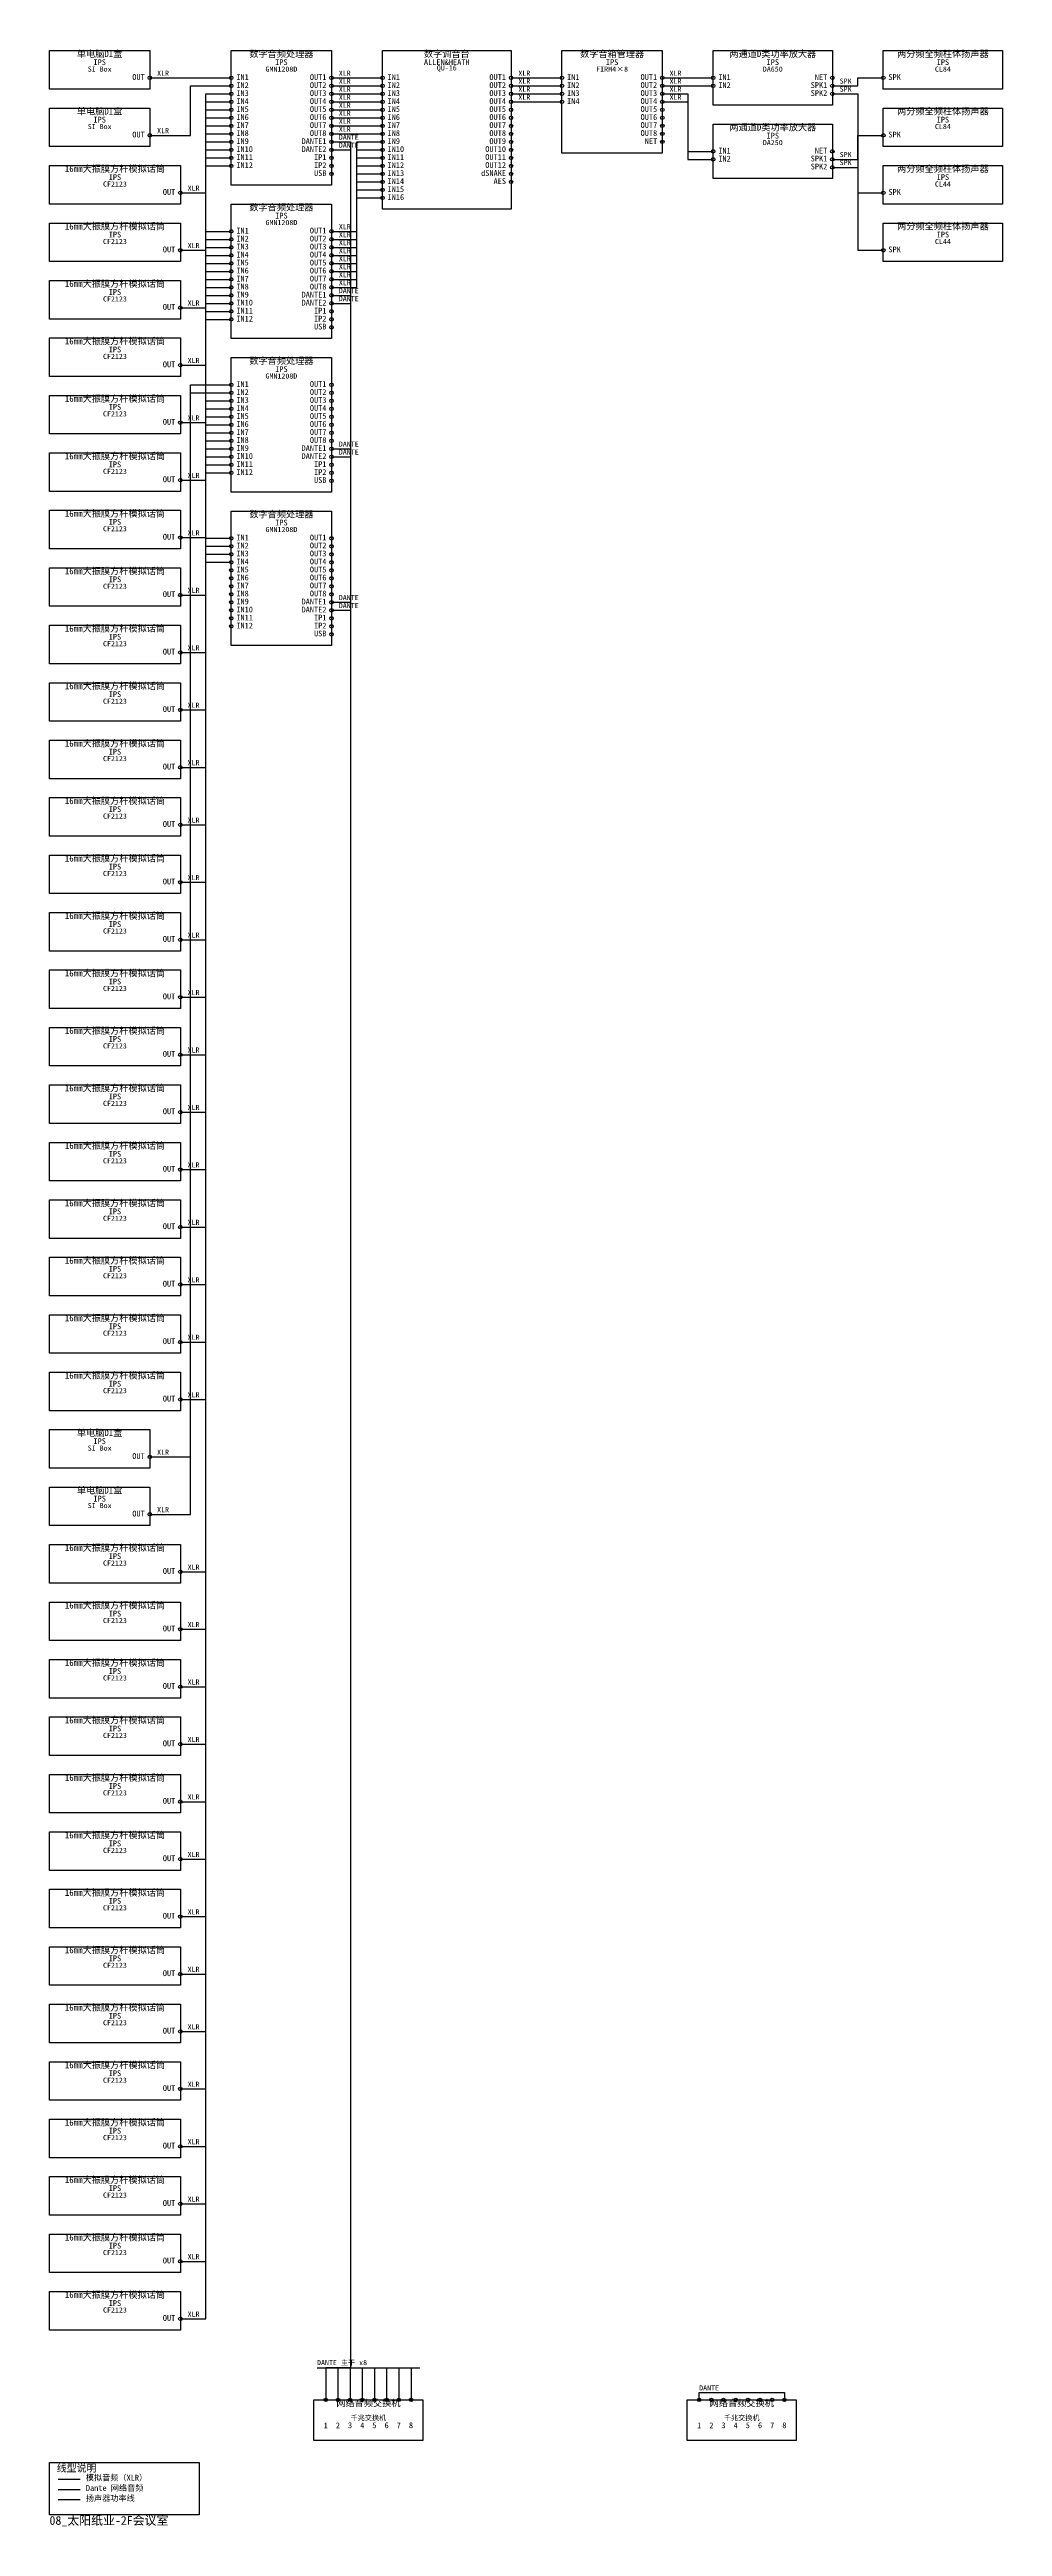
# Model space of a CAD drawing. Header units: metres. Extents: x 40 to 1351, y -3444 to -39.
import ezdxf

# ---------------------------------------------------------------- set-up
doc = ezdxf.new("R2010")
doc.units = ezdxf.units.M
for name, color, linetype in [('DEVICES', 7, 'Continuous'), ('LABELS', 7, 'Continuous'), ('LEGEND', 7, 'Continuous'), ('PORTS', 6, 'Continuous'), ('WIRE_LABELS', 7, 'Continuous'), ('WIRES_ANALOG', 4, 'Continuous'), ('WIRES_DANTE', 5, 'Continuous'), ('WIRES_SPEAKER', 1, 'Continuous')]:
    doc.layers.add(name, color=color, linetype=linetype)
doc.styles.add('CJK', font='simsun.ttc')

msp = doc.modelspace()

# ---------------------------------------------------------------- linework, layer by layer
at = {"layer": 'DEVICES', "color": 7, "lineweight": 25, "true_color": 0xb4b2a9}
for points in [[(40, -40), (178, -40), (178, -93), (40, -93), (40, -40)], [(290, -40), (428, -40), (428, -225), (290, -225), (290, -40)], [(498, -40), (675, -40), (675, -258), (498, -258), (498, -40)], [(745, -40), (883, -40), (883, -181), (745, -181), (745, -40)], [(953, -40), (1117, -40), (1117, -115), (953, -115), (953, -40)], [(1187, -40), (1351, -40), (1351, -93), (1187, -93), (1187, -40)], [(40, -119), (178, -119), (178, -172), (40, -172), (40, -119)], [(1187, -119), (1351, -119), (1351, -172), (1187, -172), (1187, -119)], [(953, -141), (1117, -141), (1117, -216), (953, -216), (953, -141)], [(40, -198), (220, -198), (220, -251), (40, -251), (40, -198)], [(1187, -198), (1351, -198), (1351, -251), (1187, -251), (1187, -198)], [(290, -251), (428, -251), (428, -436), (290, -436), (290, -251)], [(40, -277), (220, -277), (220, -330), (40, -330), (40, -277)], [(1187, -277), (1351, -277), (1351, -330), (1187, -330), (1187, -277)], [(40, -356), (220, -356), (220, -409), (40, -409), (40, -356)], [(40, -435), (220, -435), (220, -488), (40, -488), (40, -435)], [(290, -462), (428, -462), (428, -647), (290, -647), (290, -462)], [(40, -514), (220, -514), (220, -567), (40, -567), (40, -514)], [(40, -593), (220, -593), (220, -646), (40, -646), (40, -593)], [(40, -672), (220, -672), (220, -725), (40, -725), (40, -672)], [(290, -673), (428, -673), (428, -858), (290, -858), (290, -673)], [(40, -751), (220, -751), (220, -804), (40, -804), (40, -751)], [(40, -830), (220, -830), (220, -883), (40, -883), (40, -830)], [(40, -909), (220, -909), (220, -962), (40, -962), (40, -909)], [(40, -988), (220, -988), (220, -1041), (40, -1041), (40, -988)], [(40, -1067), (220, -1067), (220, -1120), (40, -1120), (40, -1067)], [(40, -1146), (220, -1146), (220, -1199), (40, -1199), (40, -1146)], [(40, -1225), (220, -1225), (220, -1278), (40, -1278), (40, -1225)], [(40, -1304), (220, -1304), (220, -1357), (40, -1357), (40, -1304)], [(40, -1383), (220, -1383), (220, -1436), (40, -1436), (40, -1383)], [(40, -1462), (220, -1462), (220, -1515), (40, -1515), (40, -1462)], [(40, -1541), (220, -1541), (220, -1594), (40, -1594), (40, -1541)], [(40, -1620), (220, -1620), (220, -1673), (40, -1673), (40, -1620)], [(40, -1699), (220, -1699), (220, -1752), (40, -1752), (40, -1699)], [(40, -1778), (220, -1778), (220, -1831), (40, -1831), (40, -1778)], [(40, -1857), (220, -1857), (220, -1910), (40, -1910), (40, -1857)], [(40, -1936), (178, -1936), (178, -1989), (40, -1989), (40, -1936)], [(40, -2015), (178, -2015), (178, -2068), (40, -2068), (40, -2015)], [(40, -2094), (220, -2094), (220, -2147), (40, -2147), (40, -2094)], [(40, -2173), (220, -2173), (220, -2226), (40, -2226), (40, -2173)], [(40, -2252), (220, -2252), (220, -2305), (40, -2305), (40, -2252)], [(40, -2331), (220, -2331), (220, -2384), (40, -2384), (40, -2331)], [(40, -2410), (220, -2410), (220, -2463), (40, -2463), (40, -2410)], [(40, -2489), (220, -2489), (220, -2542), (40, -2542), (40, -2489)], [(40, -2568), (220, -2568), (220, -2621), (40, -2621), (40, -2568)], [(40, -2647), (220, -2647), (220, -2700), (40, -2700), (40, -2647)], [(40, -2726), (220, -2726), (220, -2779), (40, -2779), (40, -2726)], [(40, -2805), (220, -2805), (220, -2858), (40, -2858), (40, -2805)], [(40, -2884), (220, -2884), (220, -2937), (40, -2937), (40, -2884)], [(40, -2963), (220, -2963), (220, -3016), (40, -3016), (40, -2963)], [(40, -3042), (220, -3042), (220, -3095), (40, -3095), (40, -3042)], [(40, -3121), (220, -3121), (220, -3174), (40, -3174), (40, -3121)], [(403.7, -3270), (553.7, -3270), (553.7, -3326), (403.7, -3326), (403.7, -3270)], [(403.7, -3270), (553.7, -3270), (553.7, -3326), (403.7, -3326), (403.7, -3270)], [(917.3, -3270), (1067.3, -3270), (1067.3, -3326), (917.3, -3326), (917.3, -3270)], [(917.3, -3270), (1067.3, -3270), (1067.3, -3326), (917.3, -3326), (917.3, -3270)]]:
    msp.add_lwpolyline(points, dxfattribs=at)
at = {"layer": 'LEGEND', "linetype": 'CONTINUOUS', "true_color": 0x5dcaa5}
msp.add_line((52, -3379), (82, -3379), dxfattribs=at)
at = {"layer": 'LEGEND', "linetype": 'CONTINUOUS', "true_color": 0x378add}
msp.add_line((52, -3393), (82, -3393), dxfattribs=at)
at = {"layer": 'LEGEND', "linetype": 'CONTINUOUS', "true_color": 0xe8655a}
msp.add_line((52, -3407), (82, -3407), dxfattribs=at)
at = {"layer": 'LEGEND', "color": 7, "lineweight": 25, "true_color": 0x8a8578}
msp.add_lwpolyline([(40, -3356), (246, -3356), (246, -3428), (40, -3428), (40, -3356)], dxfattribs=at)
at = {"layer": 'PORTS', "true_color": 0x5dcaa5}
for centre in [(178, -77.5), (290, -77.5), (290, -88.5), (290, -99.5), (428, -77.5), (428, -88.5), (428, -99.5), (498, -77.5), (498, -88.5), (498, -99.5), (675, -77.5), (675, -88.5), (675, -99.5), (745, -77.5), (745, -88.5), (745, -99.5), (883, -77.5), (883, -88.5), (883, -99.5), (953, -77.5), (953, -88.5), (290, -110.5), (290, -121.5), (290, -132.5), (428, -110.5), (428, -121.5), (428, -132.5), (498, -110.5), (498, -121.5), (498, -132.5), (675, -110.5), (675, -121.5), (675, -132.5), (745, -110.5), (883, -110.5), (883, -121.5), (883, -132.5), (178, -156.5), (290, -143.5), (290, -154.5), (290, -165.5), (428, -143.5), (428, -154.5), (498, -143.5), (498, -154.5), (498, -165.5), (675, -143.5), (675, -154.5), (675, -165.5), (883, -143.5), (883, -154.5), (290, -176.5), (290, -187.5), (290, -198.5), (498, -176.5), (498, -187.5), (498, -198.5), (675, -176.5), (675, -187.5), (675, -198.5), (953, -178.5), (953, -189.5), (220, -235.5), (498, -209.5), (498, -220.5), (498, -231.5), (498, -242.5), (290, -288.5), (290, -299.5), (428, -288.5), (428, -299.5), (220, -314.5), (290, -310.5), (290, -321.5), (290, -332.5), (428, -310.5), (428, -321.5), (428, -332.5), (290, -343.5), (290, -354.5), (290, -365.5), (290, -376.5), (428, -343.5), (428, -354.5), (428, -365.5), (220, -393.5), (290, -387.5), (290, -398.5), (290, -409.5), (220, -472.5), (290, -499.5), (290, -510.5), (428, -499.5), (428, -510.5), (290, -521.5), (290, -532.5), (290, -543.5), (428, -521.5), (428, -532.5), (428, -543.5), (220, -551.5), (290, -554.5), (290, -565.5), (290, -576.5), (428, -554.5), (428, -565.5), (428, -576.5), (290, -587.5), (290, -598.5), (290, -609.5), (220, -630.5), (290, -620.5), (220, -709.5), (290, -710.5), (428, -710.5), (290, -721.5), (290, -732.5), (290, -743.5), (428, -721.5), (428, -732.5), (428, -743.5), (290, -754.5), (290, -765.5), (290, -776.5), (428, -754.5), (428, -765.5), (428, -776.5), (220, -788.5), (290, -787.5), (290, -798.5), (290, -809.5), (428, -787.5), (290, -820.5), (290, -831.5), (220, -867.5), (220, -946.5), (220, -1025.5), (220, -1104.5), (220, -1183.5), (220, -1262.5), (220, -1341.5), (220, -1420.5), (220, -1499.5), (220, -1578.5), (220, -1657.5), (220, -1736.5), (220, -1815.5), (220, -1894.5), (178, -1973.5), (178, -2052.5), (220, -2131.5), (220, -2210.5), (220, -2289.5), (220, -2368.5), (220, -2447.5), (220, -2526.5), (220, -2605.5), (220, -2684.5), (220, -2763.5), (220, -2842.5), (220, -2921.5), (220, -3000.5), (220, -3079.5), (220, -3158.5)]:
    msp.add_circle(centre, 2.4, dxfattribs=at)
at = {"layer": 'PORTS', "true_color": 0xb07cd9}
for centre in [(1117, -77.5), (883, -165.5), (428, -187.5), (428, -198.5), (1117, -178.5), (428, -398.5), (428, -409.5), (428, -609.5), (428, -620.5), (428, -820.5), (428, -831.5)]:
    msp.add_circle(centre, 2.4, dxfattribs=at)
at = {"layer": 'PORTS', "true_color": 0xe8655a}
for centre in [(1117, -88.5), (1117, -99.5), (1187, -77.5), (1187, -156.5), (1117, -189.5), (1117, -200.5), (1187, -235.5), (1187, -314.5)]:
    msp.add_circle(centre, 2.4, dxfattribs=at)
at = {"layer": 'PORTS', "true_color": 0x378add}
for centre in [(428, -165.5), (428, -176.5), (428, -376.5), (428, -387.5), (428, -587.5), (428, -598.5), (428, -798.5), (428, -809.5), (420, -3270), (420, -3270), (436.8, -3270), (436.8, -3270), (453.5, -3270), (453.5, -3270), (470.3, -3270), (470.3, -3270), (487, -3270), (487, -3270), (503.8, -3270), (503.8, -3270), (520.5, -3270), (520.5, -3270), (537.3, -3270), (537.3, -3270), (933.7, -3270), (933.7, -3270), (950.5, -3270), (950.5, -3270), (967.2, -3270), (967.2, -3270), (984, -3270), (984, -3270), (1000.7, -3270), (1000.7, -3270), (1017.5, -3270), (1017.5, -3270), (1034.2, -3270), (1034.2, -3270), (1051, -3270), (1051, -3270)]:
    msp.add_circle(centre, 2.4, dxfattribs=at)
at = {"layer": 'PORTS', "true_color": 0x8f7ae6}
for centre in [(428, -209.5), (428, -420.5), (428, -631.5), (428, -842.5)]:
    msp.add_circle(centre, 2.4, dxfattribs=at)
at = {"layer": 'PORTS', "true_color": 0x7fd1e8}
for centre in [(675, -209.5), (675, -220.5)]:
    msp.add_circle(centre, 2.4, dxfattribs=at)
at = {"layer": 'WIRES_ANALOG', "linetype": 'CONTINUOUS', "true_color": 0x5dcaa5}
for points in [[(178, -77.5), (188, -77.5), (234, -77.5), (234, -77.5), (280, -77.5), (290, -77.5)], [(178, -156.5), (188, -156.5), (234, -156.5), (234, -88.5), (280, -88.5), (290, -88.5)], [(220, -235.5), (230, -235.5), (255, -235.5), (255, -99.5), (280, -99.5), (290, -99.5)], [(428, -77.5), (438, -77.5), (463, -77.5), (463, -77.5), (488, -77.5), (498, -77.5)], [(428, -88.5), (438, -88.5), (463, -88.5), (463, -88.5), (488, -88.5), (498, -88.5)], [(428, -99.5), (438, -99.5), (463, -99.5), (463, -99.5), (488, -99.5), (498, -99.5)], [(675, -77.5), (685, -77.5), (710, -77.5), (710, -77.5), (735, -77.5), (745, -77.5)], [(675, -88.5), (685, -88.5), (710, -88.5), (710, -88.5), (735, -88.5), (745, -88.5)], [(675, -99.5), (685, -99.5), (710, -99.5), (710, -99.5), (735, -99.5), (745, -99.5)], [(883, -77.5), (893, -77.5), (918, -77.5), (918, -77.5), (943, -77.5), (953, -77.5)], [(883, -88.5), (893, -88.5), (918, -88.5), (918, -88.5), (943, -88.5), (953, -88.5)], [(883, -99.5), (893, -99.5), (918, -99.5), (918, -178.5), (943, -178.5), (953, -178.5)], [(220, -314.5), (230, -314.5), (255, -314.5), (255, -110.5), (280, -110.5), (290, -110.5)], [(220, -393.5), (230, -393.5), (255, -393.5), (255, -121.5), (280, -121.5), (290, -121.5)], [(220, -472.5), (230, -472.5), (255, -472.5), (255, -132.5), (280, -132.5), (290, -132.5)], [(428, -110.5), (438, -110.5), (463, -110.5), (463, -110.5), (488, -110.5), (498, -110.5)], [(428, -121.5), (438, -121.5), (463, -121.5), (463, -121.5), (488, -121.5), (498, -121.5)], [(428, -132.5), (438, -132.5), (463, -132.5), (463, -132.5), (488, -132.5), (498, -132.5)], [(675, -110.5), (685, -110.5), (710, -110.5), (710, -110.5), (735, -110.5), (745, -110.5)], [(883, -110.5), (893, -110.5), (918, -110.5), (918, -189.5), (943, -189.5), (953, -189.5)], [(220, -551.5), (230, -551.5), (255, -551.5), (255, -143.5), (280, -143.5), (290, -143.5)], [(220, -630.5), (230, -630.5), (255, -630.5), (255, -154.5), (280, -154.5), (290, -154.5)], [(220, -709.5), (230, -709.5), (255, -709.5), (255, -165.5), (280, -165.5), (290, -165.5)], [(428, -143.5), (438, -143.5), (463, -143.5), (463, -143.5), (488, -143.5), (498, -143.5)], [(428, -154.5), (438, -154.5), (463, -154.5), (463, -154.5), (488, -154.5), (498, -154.5)], [(428, -288.5), (438, -288.5), (463, -288.5), (463, -165.5), (488, -165.5), (498, -165.5)], [(220, -788.5), (230, -788.5), (255, -788.5), (255, -176.5), (280, -176.5), (290, -176.5)], [(220, -867.5), (230, -867.5), (255, -867.5), (255, -187.5), (280, -187.5), (290, -187.5)], [(220, -946.5), (230, -946.5), (255, -946.5), (255, -198.5), (280, -198.5), (290, -198.5)], [(428, -299.5), (438, -299.5), (463, -299.5), (463, -176.5), (488, -176.5), (498, -176.5)], [(428, -310.5), (438, -310.5), (463, -310.5), (463, -187.5), (488, -187.5), (498, -187.5)], [(428, -321.5), (438, -321.5), (463, -321.5), (463, -198.5), (488, -198.5), (498, -198.5)], [(428, -332.5), (438, -332.5), (463, -332.5), (463, -209.5), (488, -209.5), (498, -209.5)], [(428, -343.5), (438, -343.5), (463, -343.5), (463, -220.5), (488, -220.5), (498, -220.5)], [(428, -354.5), (438, -354.5), (463, -354.5), (463, -231.5), (488, -231.5), (498, -231.5)], [(428, -365.5), (438, -365.5), (463, -365.5), (463, -242.5), (488, -242.5), (498, -242.5)], [(220, -1025.5), (230, -1025.5), (255, -1025.5), (255, -288.5), (280, -288.5), (290, -288.5)], [(220, -1104.5), (230, -1104.5), (255, -1104.5), (255, -299.5), (280, -299.5), (290, -299.5)], [(220, -1183.5), (230, -1183.5), (255, -1183.5), (255, -310.5), (280, -310.5), (290, -310.5)], [(220, -1262.5), (230, -1262.5), (255, -1262.5), (255, -321.5), (280, -321.5), (290, -321.5)], [(220, -1341.5), (230, -1341.5), (255, -1341.5), (255, -332.5), (280, -332.5), (290, -332.5)], [(220, -1420.5), (230, -1420.5), (255, -1420.5), (255, -343.5), (280, -343.5), (290, -343.5)], [(220, -1499.5), (230, -1499.5), (255, -1499.5), (255, -354.5), (280, -354.5), (290, -354.5)], [(220, -1578.5), (230, -1578.5), (255, -1578.5), (255, -365.5), (280, -365.5), (290, -365.5)], [(220, -1657.5), (230, -1657.5), (255, -1657.5), (255, -376.5), (280, -376.5), (290, -376.5)], [(220, -1736.5), (230, -1736.5), (255, -1736.5), (255, -387.5), (280, -387.5), (290, -387.5)], [(220, -1815.5), (230, -1815.5), (255, -1815.5), (255, -398.5), (280, -398.5), (290, -398.5)], [(220, -1894.5), (230, -1894.5), (255, -1894.5), (255, -409.5), (280, -409.5), (290, -409.5)], [(178, -1973.5), (188, -1973.5), (234, -1973.5), (234, -499.5), (280, -499.5), (290, -499.5)], [(178, -2052.5), (188, -2052.5), (234, -2052.5), (234, -510.5), (280, -510.5), (290, -510.5)], [(220, -2131.5), (230, -2131.5), (255, -2131.5), (255, -521.5), (280, -521.5), (290, -521.5)], [(220, -2210.5), (230, -2210.5), (255, -2210.5), (255, -532.5), (280, -532.5), (290, -532.5)], [(220, -2289.5), (230, -2289.5), (255, -2289.5), (255, -543.5), (280, -543.5), (290, -543.5)], [(220, -2368.5), (230, -2368.5), (255, -2368.5), (255, -554.5), (280, -554.5), (290, -554.5)], [(220, -2447.5), (230, -2447.5), (255, -2447.5), (255, -565.5), (280, -565.5), (290, -565.5)], [(220, -2526.5), (230, -2526.5), (255, -2526.5), (255, -576.5), (280, -576.5), (290, -576.5)], [(220, -2605.5), (230, -2605.5), (255, -2605.5), (255, -587.5), (280, -587.5), (290, -587.5)], [(220, -2684.5), (230, -2684.5), (255, -2684.5), (255, -598.5), (280, -598.5), (290, -598.5)], [(220, -2763.5), (230, -2763.5), (255, -2763.5), (255, -609.5), (280, -609.5), (290, -609.5)], [(220, -2842.5), (230, -2842.5), (255, -2842.5), (255, -620.5), (280, -620.5), (290, -620.5)], [(220, -2921.5), (230, -2921.5), (255, -2921.5), (255, -710.5), (280, -710.5), (290, -710.5)], [(220, -3000.5), (230, -3000.5), (255, -3000.5), (255, -721.5), (280, -721.5), (290, -721.5)], [(220, -3079.5), (230, -3079.5), (255, -3079.5), (255, -732.5), (280, -732.5), (290, -732.5)], [(220, -3158.5), (230, -3158.5), (255, -3158.5), (255, -743.5), (280, -743.5), (290, -743.5)]]:
    msp.add_lwpolyline(points, dxfattribs=at)
at = {"layer": 'WIRES_DANTE', "linetype": 'CONTINUOUS', "true_color": 0x378add}
for points in [[(428, -165.5), (438, -165.5), (454, -165.5), (454, -3226), (420, -3226), (420, -3270)], [(428, -176.5), (438, -176.5), (454, -176.5), (454, -3226), (436.8, -3226), (436.8, -3270)], [(428, -376.5), (438, -376.5), (454, -376.5), (454, -3226), (453.5, -3226), (453.5, -3270)], [(428, -387.5), (438, -387.5), (454, -387.5), (454, -3226), (470.3, -3226), (470.3, -3270)], [(428, -587.5), (438, -587.5), (454, -587.5), (454, -3226), (487, -3226), (487, -3270)], [(428, -598.5), (438, -598.5), (454, -598.5), (454, -3226), (503.8, -3226), (503.8, -3270)], [(428, -798.5), (438, -798.5), (454, -798.5), (454, -3226), (520.5, -3226), (520.5, -3270)], [(428, -809.5), (438, -809.5), (454, -809.5), (454, -3226), (537.3, -3226), (537.3, -3270)], [(408, -3226), (549.3, -3226)], [(933.7, -3270), (933.7, -3260), (933.7, -3260), (1051, -3260), (1051, -3260), (1051, -3270)]]:
    msp.add_lwpolyline(points, dxfattribs=at)
at = {"layer": 'WIRES_SPEAKER', "linetype": 'CONTINUOUS', "true_color": 0xe8655a}
for points in [[(1117, -88.5), (1127, -88.5), (1152, -88.5), (1152, -77.5), (1177, -77.5), (1187, -77.5)], [(1117, -99.5), (1127, -99.5), (1152, -99.5), (1152, -235.5), (1177, -235.5), (1187, -235.5)], [(1117, -189.5), (1127, -189.5), (1152, -189.5), (1152, -156.5), (1177, -156.5), (1187, -156.5)], [(1117, -200.5), (1127, -200.5), (1152, -200.5), (1152, -314.5), (1177, -314.5), (1187, -314.5)]]:
    msp.add_lwpolyline(points, dxfattribs=at)

# ---------------------------------------------------------------- texts
at = {"layer": 'LABELS', "true_color": 0xf1efe8, "style": 'CJK'}
for s, insert, char_height, attachment_point in [('单电脑DI盒', (109, -50), 9, 8), ('数字音频处理器', (359, -50), 9, 8), ('数字调音台', (586.5, -50), 9, 8), ('数字音箱管理器', (814, -50), 9, 8), ('两通道D类功率放大器', (1035, -50), 9, 8), ('两分频全频柱体扬声器', (1269, -50), 9, 8), ('单电脑DI盒', (109, -129), 9, 8), ('两分频全频柱体扬声器', (1269, -129), 9, 8), ('两通道D类功率放大器', (1035, -151), 9, 8), ('16mm大振膜方杆模拟话筒', (130, -208), 9, 8), ('两分频全频柱体扬声器', (1269, -208), 9, 8), ('数字音频处理器', (359, -261), 9, 8), ('16mm大振膜方杆模拟话筒', (130, -287), 9, 8), ('两分频全频柱体扬声器', (1269, -287), 9, 8), ('16mm大振膜方杆模拟话筒', (130, -366), 9, 8), ('16mm大振膜方杆模拟话筒', (130, -445), 9, 8), ('数字音频处理器', (359, -472), 9, 8), ('16mm大振膜方杆模拟话筒', (130, -524), 9, 8), ('16mm大振膜方杆模拟话筒', (130, -603), 9, 8), ('16mm大振膜方杆模拟话筒', (130, -682), 9, 8), ('数字音频处理器', (359, -683), 9, 8), ('16mm大振膜方杆模拟话筒', (130, -761), 9, 8), ('16mm大振膜方杆模拟话筒', (130, -840), 9, 8), ('16mm大振膜方杆模拟话筒', (130, -919), 9, 8), ('16mm大振膜方杆模拟话筒', (130, -998), 9, 8), ('16mm大振膜方杆模拟话筒', (130, -1077), 9, 8), ('16mm大振膜方杆模拟话筒', (130, -1156), 9, 8), ('16mm大振膜方杆模拟话筒', (130, -1235), 9, 8), ('16mm大振膜方杆模拟话筒', (130, -1314), 9, 8), ('16mm大振膜方杆模拟话筒', (130, -1393), 9, 8), ('16mm大振膜方杆模拟话筒', (130, -1472), 9, 8), ('16mm大振膜方杆模拟话筒', (130, -1551), 9, 8), ('16mm大振膜方杆模拟话筒', (130, -1630), 9, 8), ('16mm大振膜方杆模拟话筒', (130, -1709), 9, 8), ('16mm大振膜方杆模拟话筒', (130, -1788), 9, 8), ('16mm大振膜方杆模拟话筒', (130, -1867), 9, 8), ('单电脑DI盒', (109, -1946), 9, 8), ('单电脑DI盒', (109, -2025), 9, 8), ('16mm大振膜方杆模拟话筒', (130, -2104), 9, 8), ('16mm大振膜方杆模拟话筒', (130, -2183), 9, 8), ('16mm大振膜方杆模拟话筒', (130, -2262), 9, 8), ('16mm大振膜方杆模拟话筒', (130, -2341), 9, 8), ('16mm大振膜方杆模拟话筒', (130, -2420), 9, 8), ('16mm大振膜方杆模拟话筒', (130, -2499), 9, 8), ('16mm大振膜方杆模拟话筒', (130, -2578), 9, 8), ('16mm大振膜方杆模拟话筒', (130, -2657), 9, 8), ('16mm大振膜方杆模拟话筒', (130, -2736), 9, 8), ('16mm大振膜方杆模拟话筒', (130, -2815), 9, 8), ('16mm大振膜方杆模拟话筒', (130, -2894), 9, 8), ('16mm大振膜方杆模拟话筒', (130, -2973), 9, 8), ('16mm大振膜方杆模拟话筒', (130, -3052), 9, 8), ('16mm大振膜方杆模拟话筒', (130, -3131), 9, 8), ('网络音频交换机', (478.7, -3280), 9, 8), ('网络音频交换机', (478.7, -3280), 9, 8), ('网络音频交换机', (992.3, -3280), 9, 8), ('网络音频交换机', (992.3, -3280), 9, 8), ('08_太阳纸业-2F会议室', (40, -3444), 12, 7)]:
    msp.add_mtext(s, dxfattribs=dict(at, insert=insert, char_height=char_height, attachment_point=attachment_point))
at = {"layer": 'LABELS', "true_color": 0x9a978d, "char_height": 7, "attachment_point": 8, "style": 'CJK'}
for s, insert in [('SI Box', (109, -69)), ('GMN1208D', (359, -69)), ('QU-16', (586.5, -69)), ('FIRM4×8', (814, -69)), ('DA650', (1035, -69)), ('CL84', (1269, -69)), ('SI Box', (109, -148)), ('DA250', (1035, -170)), ('CL84', (1269, -148)), ('CF2123', (130, -227)), ('CL44', (1269, -227)), ('CF2123', (130, -306)), ('GMN1208D', (359, -280)), ('CL44', (1269, -306)), ('CF2123', (130, -385)), ('CF2123', (130, -464)), ('GMN1208D', (359, -491)), ('CF2123', (130, -543)), ('CF2123', (130, -622)), ('CF2123', (130, -701)), ('GMN1208D', (359, -702)), ('CF2123', (130, -780)), ('CF2123', (130, -859)), ('CF2123', (130, -938)), ('CF2123', (130, -1017)), ('CF2123', (130, -1096)), ('CF2123', (130, -1175)), ('CF2123', (130, -1254)), ('CF2123', (130, -1333)), ('CF2123', (130, -1412)), ('CF2123', (130, -1491)), ('CF2123', (130, -1570)), ('CF2123', (130, -1649)), ('CF2123', (130, -1728)), ('CF2123', (130, -1807)), ('CF2123', (130, -1886)), ('SI Box', (109, -1965)), ('SI Box', (109, -2044)), ('CF2123', (130, -2123)), ('CF2123', (130, -2202)), ('CF2123', (130, -2281)), ('CF2123', (130, -2360)), ('CF2123', (130, -2439)), ('CF2123', (130, -2518)), ('CF2123', (130, -2597)), ('CF2123', (130, -2676)), ('CF2123', (130, -2755)), ('CF2123', (130, -2834)), ('CF2123', (130, -2913)), ('CF2123', (130, -2992)), ('CF2123', (130, -3071)), ('CF2123', (130, -3150)), ('千兆交换机', (478.7, -3299)), ('千兆交换机', (478.7, -3299)), ('千兆交换机', (992.3, -3299)), ('千兆交换机', (992.3, -3299))]:
    msp.add_mtext(s, dxfattribs=dict(at, insert=insert))
at = {"layer": 'LABELS', "true_color": 0xc4c2b8, "char_height": 8, "attachment_point": 8, "style": 'CJK'}
for s, insert in [('IPS', (109, -60)), ('IPS', (359, -60)), ('ALLEN&HEATH', (586.5, -60)), ('IPS', (814, -60)), ('IPS', (1035, -60)), ('IPS', (1269, -60)), ('IPS', (109, -139)), ('IPS', (1269, -139)), ('IPS', (1035, -161)), ('IPS', (130, -218)), ('IPS', (1269, -218)), ('IPS', (359, -271)), ('IPS', (130, -297)), ('IPS', (1269, -297)), ('IPS', (130, -376)), ('IPS', (130, -455)), ('IPS', (359, -482)), ('IPS', (130, -534)), ('IPS', (130, -613)), ('IPS', (130, -692)), ('IPS', (359, -693)), ('IPS', (130, -771)), ('IPS', (130, -850)), ('IPS', (130, -929)), ('IPS', (130, -1008)), ('IPS', (130, -1087)), ('IPS', (130, -1166)), ('IPS', (130, -1245)), ('IPS', (130, -1324)), ('IPS', (130, -1403)), ('IPS', (130, -1482)), ('IPS', (130, -1561)), ('IPS', (130, -1640)), ('IPS', (130, -1719)), ('IPS', (130, -1798)), ('IPS', (130, -1877)), ('IPS', (109, -1956)), ('IPS', (109, -2035)), ('IPS', (130, -2114)), ('IPS', (130, -2193)), ('IPS', (130, -2272)), ('IPS', (130, -2351)), ('IPS', (130, -2430)), ('IPS', (130, -2509)), ('IPS', (130, -2588)), ('IPS', (130, -2667)), ('IPS', (130, -2746)), ('IPS', (130, -2825)), ('IPS', (130, -2904)), ('IPS', (130, -2983)), ('IPS', (130, -3062)), ('IPS', (130, -3141)), ('HUAWEI', (478.7, -3290)), ('HUAWEI', (478.7, -3290)), ('HUAWEI', (992.3, -3290)), ('HUAWEI', (992.3, -3290))]:
    msp.add_mtext(s, dxfattribs=dict(at, insert=insert))
at = {"layer": 'LABELS', "true_color": 0xf5f5ec, "char_height": 8, "style": 'CJK'}
for s, insert, attachment_point in [('OUT', (171, -80.5), 9), ('IN1', (297, -80.5), 7), ('IN2', (297, -91.5), 7), ('IN3', (297, -102.5), 7), ('OUT1', (421, -80.5), 9), ('OUT2', (421, -91.5), 9), ('OUT3', (421, -102.5), 9), ('IN1', (505, -80.5), 7), ('IN2', (505, -91.5), 7), ('IN3', (505, -102.5), 7), ('OUT1', (668, -80.5), 9), ('OUT2', (668, -91.5), 9), ('OUT3', (668, -102.5), 9), ('IN1', (752, -80.5), 7), ('IN2', (752, -91.5), 7), ('IN3', (752, -102.5), 7), ('OUT1', (876, -80.5), 9), ('OUT2', (876, -91.5), 9), ('OUT3', (876, -102.5), 9), ('IN1', (960, -80.5), 7), ('IN2', (960, -91.5), 7), ('SPK1', (1110, -91.5), 9), ('SPK2', (1110, -102.5), 9), ('NET', (1110, -80.5), 9), ('SPK', (1194, -80.5), 7), ('IN4', (297, -113.5), 7), ('IN5', (297, -124.5), 7), ('IN6', (297, -135.5), 7), ('OUT4', (421, -113.5), 9), ('OUT5', (421, -124.5), 9), ('OUT6', (421, -135.5), 9), ('IN4', (505, -113.5), 7), ('IN5', (505, -124.5), 7), ('IN6', (505, -135.5), 7), ('OUT4', (668, -113.5), 9), ('OUT5', (668, -124.5), 9), ('OUT6', (668, -135.5), 9), ('IN4', (752, -113.5), 7), ('OUT4', (876, -113.5), 9), ('OUT5', (876, -124.5), 9), ('OUT6', (876, -135.5), 9), ('OUT', (171, -159.5), 9), ('IN7', (297, -146.5), 7), ('IN8', (297, -157.5), 7), ('IN9', (297, -168.5), 7), ('DANTE1', (421, -168.5), 9), ('OUT7', (421, -146.5), 9), ('OUT8', (421, -157.5), 9), ('IN7', (505, -146.5), 7), ('IN8', (505, -157.5), 7), ('IN9', (505, -168.5), 7), ('OUT7', (668, -146.5), 9), ('OUT8', (668, -157.5), 9), ('OUT9', (668, -168.5), 9), ('OUT7', (876, -146.5), 9), ('OUT8', (876, -157.5), 9), ('NET', (876, -168.5), 9), ('SPK', (1194, -159.5), 7), ('IN10', (297, -179.5), 7), ('IN11', (297, -190.5), 7), ('IN12', (297, -201.5), 7), ('DANTE2', (421, -179.5), 9), ('USB', (421, -212.5), 9), ('IP1', (421, -190.5), 9), ('IP2', (421, -201.5), 9), ('IN10', (505, -179.5), 7), ('IN11', (505, -190.5), 7), ('IN12', (505, -201.5), 7), ('dSNAKE ', (668, -212.5), 9), ('OUT10', (668, -179.5), 9), ('OUT11', (668, -190.5), 9), ('OUT12', (668, -201.5), 9), ('IN1', (960, -181.5), 7), ('IN2', (960, -192.5), 7), ('SPK1', (1110, -192.5), 9), ('SPK2', (1110, -203.5), 9), ('NET', (1110, -181.5), 9), ('OUT', (213, -238.5), 9), ('IN13', (505, -212.5), 7), ('IN14', (505, -223.5), 7), ('IN15', (505, -234.5), 7), ('IN16', (505, -245.5), 7), ('AES', (668, -223.5), 9), ('SPK', (1194, -238.5), 7), ('IN1', (297, -291.5), 7), ('IN2', (297, -302.5), 7), ('IN3', (297, -313.5), 7), ('OUT1', (421, -291.5), 9), ('OUT2', (421, -302.5), 9), ('OUT3', (421, -313.5), 9), ('OUT', (213, -317.5), 9), ('IN4', (297, -324.5), 7), ('IN5', (297, -335.5), 7), ('IN6', (297, -346.5), 7), ('OUT4', (421, -324.5), 9), ('OUT5', (421, -335.5), 9), ('OUT6', (421, -346.5), 9), ('SPK', (1194, -317.5), 7), ('IN7', (297, -357.5), 7), ('IN8', (297, -368.5), 7), ('IN9', (297, -379.5), 7), ('DANTE1', (421, -379.5), 9), ('OUT7', (421, -357.5), 9), ('OUT8', (421, -368.5), 9), ('OUT', (213, -396.5), 9), ('IN10', (297, -390.5), 7), ('IN11', (297, -401.5), 7), ('IN12', (297, -412.5), 7), ('DANTE2', (421, -390.5), 9), ('IP1', (421, -401.5), 9), ('IP2', (421, -412.5), 9), ('USB', (421, -423.5), 9), ('OUT', (213, -475.5), 9), ('IN1', (297, -502.5), 7), ('IN2', (297, -513.5), 7), ('OUT1', (421, -502.5), 9), ('OUT2', (421, -513.5), 9), ('IN3', (297, -524.5), 7), ('IN4', (297, -535.5), 7), ('IN5', (297, -546.5), 7), ('OUT3', (421, -524.5), 9), ('OUT4', (421, -535.5), 9), ('OUT5', (421, -546.5), 9), ('OUT', (213, -554.5), 9), ('IN6', (297, -557.5), 7), ('IN7', (297, -568.5), 7), ('IN8', (297, -579.5), 7), ('OUT6', (421, -557.5), 9), ('OUT7', (421, -568.5), 9), ('OUT8', (421, -579.5), 9), ('IN9', (297, -590.5), 7), ('IN10', (297, -601.5), 7), ('IN11', (297, -612.5), 7), ('DANTE1', (421, -590.5), 9), ('DANTE2', (421, -601.5), 9), ('IP1', (421, -612.5), 9), ('OUT', (213, -633.5), 9), ('IN12', (297, -623.5), 7), ('USB', (421, -634.5), 9), ('IP2', (421, -623.5), 9), ('OUT', (213, -712.5), 9), ('IN1', (297, -713.5), 7), ('OUT1', (421, -713.5), 9), ('IN2', (297, -724.5), 7), ('IN3', (297, -735.5), 7), ('IN4', (297, -746.5), 7), ('OUT2', (421, -724.5), 9), ('OUT3', (421, -735.5), 9), ('OUT4', (421, -746.5), 9), ('OUT', (213, -791.5), 9), ('IN5', (297, -757.5), 7), ('IN6', (297, -768.5), 7), ('IN7', (297, -779.5), 7), ('IN8', (297, -790.5), 7), ('OUT5', (421, -757.5), 9), ('OUT6', (421, -768.5), 9), ('OUT7', (421, -779.5), 9), ('OUT8', (421, -790.5), 9), ('IN9', (297, -801.5), 7), ('IN10', (297, -812.5), 7), ('IN11', (297, -823.5), 7), ('DANTE1', (421, -801.5), 9), ('DANTE2', (421, -812.5), 9), ('IP1', (421, -823.5), 9), ('IN12', (297, -834.5), 7), ('USB', (421, -845.5), 9), ('IP2', (421, -834.5), 9), ('OUT', (213, -870.5), 9), ('OUT', (213, -949.5), 9), ('OUT', (213, -1028.5), 9), ('OUT', (213, -1107.5), 9), ('OUT', (213, -1186.5), 9), ('OUT', (213, -1265.5), 9), ('OUT', (213, -1344.5), 9), ('OUT', (213, -1423.5), 9), ('OUT', (213, -1502.5), 9), ('OUT', (213, -1581.5), 9), ('OUT', (213, -1660.5), 9), ('OUT', (213, -1739.5), 9), ('OUT', (213, -1818.5), 9), ('OUT', (213, -1897.5), 9), ('OUT', (171, -1976.5), 9), ('OUT', (171, -2055.5), 9), ('OUT', (213, -2134.5), 9), ('OUT', (213, -2213.5), 9), ('OUT', (213, -2292.5), 9), ('OUT', (213, -2371.5), 9), ('OUT', (213, -2450.5), 9), ('OUT', (213, -2529.5), 9), ('OUT', (213, -2608.5), 9), ('OUT', (213, -2687.5), 9), ('OUT', (213, -2766.5), 9), ('OUT', (213, -2845.5), 9), ('OUT', (213, -2924.5), 9), ('OUT', (213, -3003.5), 9), ('OUT', (213, -3082.5), 9), ('OUT', (213, -3161.5), 9), ('1', (420, -3309), 8), ('1', (420, -3309), 8), ('2', (436.8, -3309), 8), ('2', (436.8, -3309), 8), ('3', (453.5, -3309), 8), ('3', (453.5, -3309), 8), ('4', (470.3, -3309), 8), ('4', (470.3, -3309), 8), ('5', (487, -3309), 8), ('5', (487, -3309), 8), ('6', (503.8, -3309), 8), ('6', (503.8, -3309), 8), ('7', (520.5, -3309), 8), ('7', (520.5, -3309), 8), ('8', (537.3, -3309), 8), ('8', (537.3, -3309), 8), ('1', (933.7, -3309), 8), ('1', (933.7, -3309), 8), ('2', (950.5, -3309), 8), ('2', (950.5, -3309), 8), ('3', (967.2, -3309), 8), ('3', (967.2, -3309), 8), ('4', (984, -3309), 8), ('4', (984, -3309), 8), ('5', (1000.7, -3309), 8), ('5', (1000.7, -3309), 8), ('6', (1017.5, -3309), 8), ('6', (1017.5, -3309), 8), ('7', (1034.2, -3309), 8), ('7', (1034.2, -3309), 8), ('8', (1051, -3309), 8), ('8', (1051, -3309), 8)]:
    msp.add_mtext(s, dxfattribs=dict(at, insert=insert, attachment_point=attachment_point))
at = {"layer": 'LEGEND', "true_color": 0xf1efe8, "insert": (50, -3370), "char_height": 10, "attachment_point": 7, "style": 'CJK'}
msp.add_mtext('线型说明', dxfattribs=at)
at = {"layer": 'LEGEND', "true_color": 0xe8e6dd, "char_height": 8, "attachment_point": 7, "style": 'CJK'}
for s, insert in [('模拟音频（XLR）', (90, -3382)), ('扬声器功率线', (90, -3410)), ('Dante 网络音频', (90, -3396))]:
    msp.add_mtext(s, dxfattribs=dict(at, insert=insert))
at = {"layer": 'WIRE_LABELS', "true_color": 0x5dcaa5, "char_height": 7, "attachment_point": 7, "style": 'CJK'}
for insert in [(188, -74.5), (438, -74.5), (685, -74.5), (893, -74.5), (438, -85.5), (438, -96.5), (438, -107.5), (685, -85.5), (685, -96.5), (685, -107.5), (893, -85.5), (893, -96.5), (893, -107.5), (438, -118.5), (438, -129.5), (438, -140.5), (188, -153.5), (438, -151.5), (230, -232.5), (230, -311.5), (438, -285.5), (438, -296.5), (438, -307.5), (438, -318.5), (438, -329.5), (438, -340.5), (438, -351.5), (438, -362.5), (230, -390.5), (230, -469.5), (230, -548.5), (230, -627.5), (230, -706.5), (230, -785.5), (230, -864.5), (230, -943.5), (230, -1022.5), (230, -1101.5), (230, -1180.5), (230, -1259.5), (230, -1338.5), (230, -1417.5), (230, -1496.5), (230, -1575.5), (230, -1654.5), (230, -1733.5), (230, -1812.5), (230, -1891.5), (188, -1970.5), (188, -2049.5), (230, -2128.5), (230, -2207.5), (230, -2286.5), (230, -2365.5), (230, -2444.5), (230, -2523.5), (230, -2602.5), (230, -2681.5), (230, -2760.5), (230, -2839.5), (230, -2918.5), (230, -2997.5), (230, -3076.5), (230, -3155.5)]:
    msp.add_mtext('XLR', dxfattribs=dict(at, insert=insert))
at = {"layer": 'WIRE_LABELS', "true_color": 0xe8655a, "char_height": 7, "attachment_point": 7, "style": 'CJK'}
for insert in [(1127, -85.5), (1127, -96.5), (1127, -186.5), (1127, -197.5)]:
    msp.add_mtext('SPK', dxfattribs=dict(at, insert=insert))
at = {"layer": 'WIRE_LABELS', "true_color": 0x378add, "char_height": 7, "attachment_point": 7, "style": 'CJK'}
for s, insert in [('DANTE', (438, -162.5)), ('DANTE', (438, -173.5)), ('DANTE', (438, -373.5)), ('DANTE', (438, -384.5)), ('DANTE', (438, -584.5)), ('DANTE', (438, -595.5)), ('DANTE', (438, -795.5)), ('DANTE', (438, -806.5)), ('DANTE 主干 x8', (408, -3223)), ('DANTE', (933.7, -3257))]:
    msp.add_mtext(s, dxfattribs=dict(at, insert=insert))

doc.saveas('drawing.dxf')
